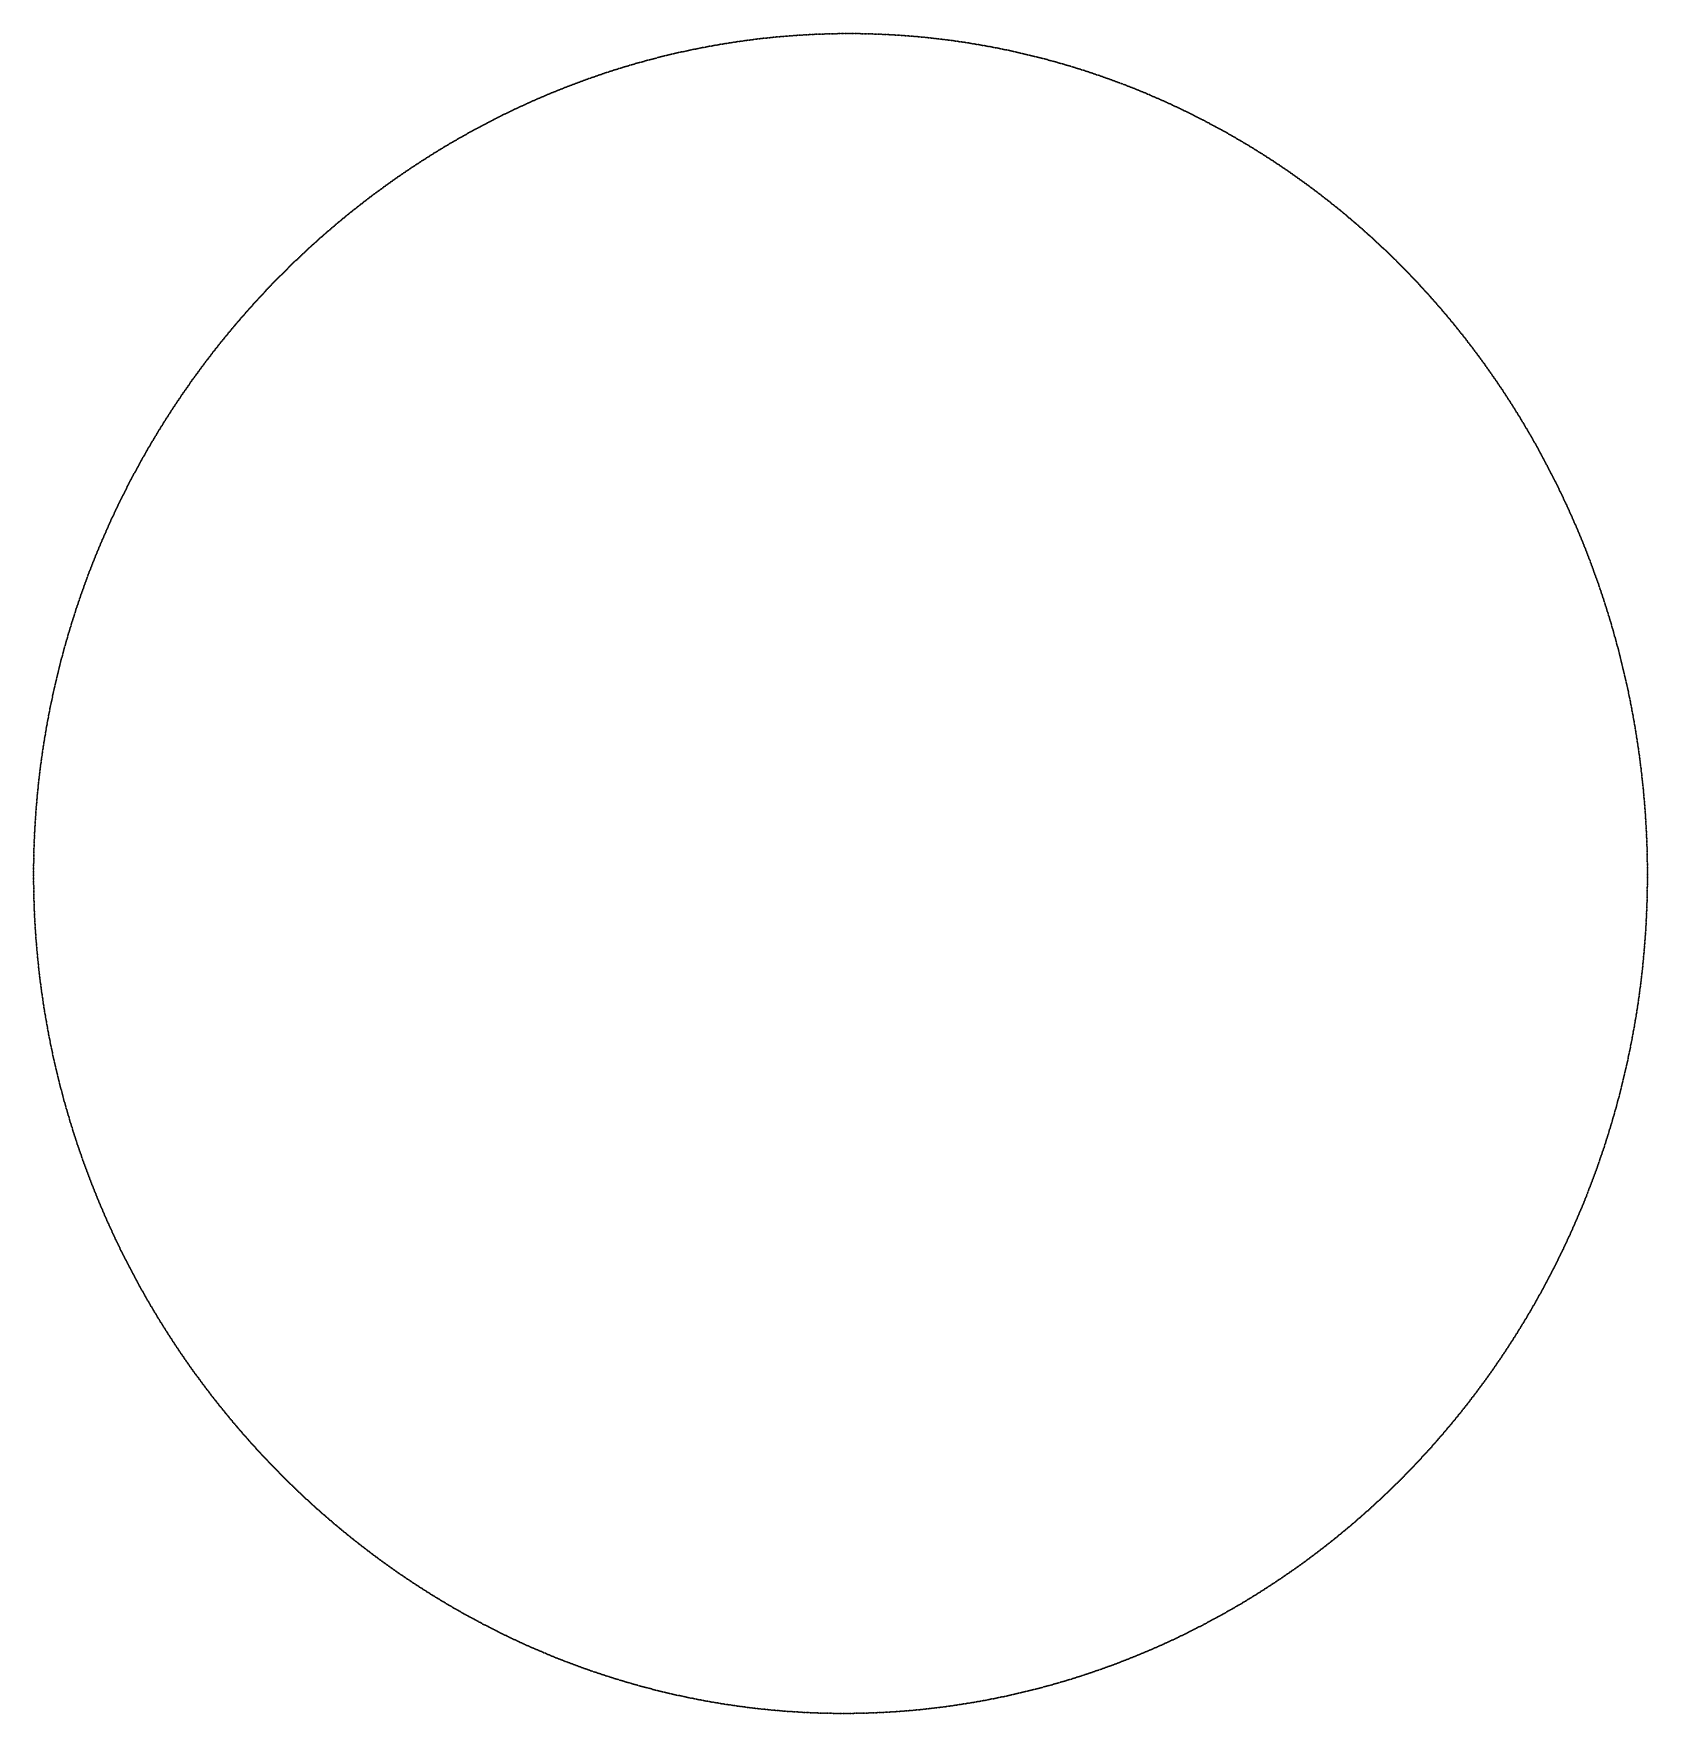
# Model space of a CAD drawing. Header units: metres. Extents: x -297 to 266, y -292 to 293.
import ezdxf

# ---------------------------------------------------------------- set-up
doc = ezdxf.new("R2010")
doc.units = ezdxf.units.M

msp = doc.modelspace()

# ---------------------------------------------------------------- linework, layer by layer
for p in [(-27.94, 292.88), (-27.44, 292.91), (-26.94, 292.94), (-26.43, 292.97), (-25.93, 292.99), (-25.43, 293.02), (-24.93, 293.04), (-24.43, 293.07), (-23.93, 293.09), (-23.43, 293.11), (-22.93, 293.13), (-22.43, 293.15), (-21.93, 293.17), (-21.43, 293.19), (-20.93, 293.2), (-20.43, 293.22), (-19.92, 293.23), (-19.42, 293.25), (-18.92, 293.26), (-18.42, 293.27), (-17.92, 293.28), (-17.42, 293.29), (-16.92, 293.3), (-16.42, 293.31), (-15.92, 293.32), (-15.41, 293.33), (-14.91, 293.33), (-14.41, 293.34), (-13.91, 293.34), (-13.41, 293.34), (-12.91, 293.34), (-12.41, 293.34), (-11.91, 293.34), (-11.4, 293.34), (-10.9, 293.34), (-10.4, 293.34), (-9.9, 293.33), (-9.4, 293.33), (-8.9, 293.32), (-8.4, 293.32), (-7.9, 293.31), (-7.4, 293.3), (-6.89, 293.29), (-6.39, 293.28), (-5.89, 293.27), (-5.39, 293.26), (-4.89, 293.24), (-4.39, 293.23), (-3.89, 293.21), (-3.39, 293.2), (-2.89, 293.18), (-2.38, 293.16), (-1.88, 293.14), (-1.38, 293.13), (-0.88, 293.1), (-0.38, 293.08), (0.12, 293.06), (0.62, 293.04), (1.12, 293.01), (1.62, 292.99), (2.12, 292.96), (2.62, 292.93), (3.12, 292.9), (-70.09, 287.04), (-69.6, 287.15), (-69.11, 287.25), (-68.62, 287.36), (-68.13, 287.46), (-67.64, 287.57), (-67.15, 287.67), (-66.66, 287.77), (-66.17, 287.87), (-65.68, 287.97), (-65.19, 288.07), (-64.7, 288.17), (-64.21, 288.27), (-63.71, 288.36), (-63.22, 288.46), (-62.73, 288.55), (-62.24, 288.65), (-61.74, 288.74), (-61.25, 288.83), (-60.76, 288.92), (-60.27, 289.01), (-59.77, 289.1), (-59.28, 289.19), (-58.79, 289.28), (-58.29, 289.36), (-57.8, 289.45), (-57.3, 289.53), (-56.81, 289.62), (-56.31, 289.7), (-55.82, 289.78), (-55.33, 289.86), (-54.83, 289.94), (-54.34, 290.02), (-53.84, 290.1), (-53.35, 290.18), (-52.85, 290.25), (-52.35, 290.33), (-51.86, 290.4), (-51.36, 290.47), (-50.87, 290.55), (-50.37, 290.62), (-49.87, 290.69), (-49.38, 290.76), (-48.88, 290.83), (-48.39, 290.9), (-47.89, 290.96), (-47.39, 291.03), (-46.89, 291.09), (-46.4, 291.16), (-45.9, 291.22), (-45.4, 291.28), (-44.91, 291.35), (-44.41, 291.41), (-43.91, 291.47), (-43.41, 291.52), (-42.91, 291.58), (-42.42, 291.64), (-41.92, 291.7), (-41.42, 291.75), (-40.92, 291.8), (-40.42, 291.86), (-39.93, 291.91), (-39.43, 291.96), (-38.93, 292.01), (-38.43, 292.06), (-37.93, 292.11), (-37.43, 292.16), (-36.93, 292.2), (-36.43, 292.25), (-35.93, 292.29), (-35.43, 292.34), (-34.94, 292.38), (-34.44, 292.42), (-33.94, 292.46), (-33.44, 292.5), (-32.94, 292.54), (-32.44, 292.58), (-31.94, 292.62), (-31.44, 292.65), (-30.94, 292.69), (-30.44, 292.72), (-29.94, 292.76), (-29.44, 292.79), (-28.94, 292.82), (-28.44, 292.85), (3.62, 292.88), (4.12, 292.85), (4.62, 292.81), (5.12, 292.78), (5.62, 292.75), (6.12, 292.72), (6.62, 292.68), (7.12, 292.65), (7.62, 292.61), (8.12, 292.57), (8.62, 292.53), (9.12, 292.49), (9.62, 292.45), (10.12, 292.41), (10.62, 292.37), (11.12, 292.33), (11.62, 292.28), (12.12, 292.24), (12.62, 292.19), (13.12, 292.14), (13.62, 292.1), (14.12, 292.05), (14.61, 292), (15.11, 291.95), (15.61, 291.9), (16.11, 291.84), (16.61, 291.79), (17.11, 291.73), (17.6, 291.68), (18.1, 291.62), (18.6, 291.57), (19.1, 291.51), (19.6, 291.45), (20.09, 291.39), (20.59, 291.33), (21.09, 291.27), (21.59, 291.2), (22.08, 291.14), (22.58, 291.08), (23.08, 291.01), (23.57, 290.94), (24.07, 290.88), (24.57, 290.81), (25.06, 290.74), (25.56, 290.67), (26.06, 290.6), (26.55, 290.52), (27.05, 290.45), (27.54, 290.38), (28.04, 290.3), (28.53, 290.23), (29.03, 290.15), (29.53, 290.07), (30.02, 289.99), (30.52, 289.91), (31.01, 289.83), (31.5, 289.75), (32, 289.67), (32.49, 289.59), (32.99, 289.5), (33.48, 289.42), (33.98, 289.33), (34.47, 289.25), (34.96, 289.16), (35.46, 289.07), (35.95, 288.98), (36.44, 288.89), (36.93, 288.8), (37.43, 288.7), (37.92, 288.61), (38.41, 288.52), (38.9, 288.42), (39.4, 288.33), (39.89, 288.23), (40.38, 288.13), (40.87, 288.03), (41.36, 287.93), (41.85, 287.83), (42.34, 287.73), (42.83, 287.63), (43.32, 287.52), (43.82, 287.42), (44.31, 287.31), (44.79, 287.21), (45.28, 287.1), (-91.9, 281.29), (-91.42, 281.43), (-90.94, 281.58), (-90.46, 281.73), (-89.98, 281.87), (-89.5, 282.01), (-89.02, 282.16), (-88.54, 282.3), (-88.06, 282.44), (-87.57, 282.58), (-87.09, 282.72), (-86.61, 282.86), (-86.13, 283), (-85.65, 283.13), (-85.17, 283.27), (-84.68, 283.4), (-84.2, 283.54), (-83.72, 283.67), (-83.23, 283.8), (-82.75, 283.94), (-82.27, 284.07), (-81.78, 284.2), (-81.3, 284.32), (-80.81, 284.45), (-80.33, 284.58), (-79.84, 284.71), (-79.36, 284.83), (-78.87, 284.96), (-78.39, 285.08), (-77.9, 285.2), (-77.41, 285.32), (-76.93, 285.44), (-76.44, 285.56), (-75.95, 285.68), (-75.47, 285.8), (-74.98, 285.92), (-74.49, 286.03), (-74, 286.15), (-73.52, 286.26), (-73.03, 286.38), (-72.54, 286.49), (-72.05, 286.6), (-71.56, 286.71), (-71.07, 286.82), (-70.58, 286.93), (45.77, 286.99), (46.26, 286.88), (46.75, 286.77), (47.24, 286.66), (47.73, 286.55), (48.22, 286.44), (48.71, 286.33), (49.19, 286.21), (49.68, 286.1), (50.17, 285.98), (50.66, 285.86), (51.14, 285.74), (51.63, 285.62), (52.12, 285.51), (52.6, 285.38), (53.09, 285.26), (53.58, 285.14), (54.06, 285.02), (54.55, 284.89), (55.03, 284.77), (55.52, 284.64), (56, 284.51), (56.49, 284.39), (56.97, 284.26), (57.46, 284.13), (57.94, 284), (58.42, 283.86), (58.91, 283.73), (59.39, 283.6), (59.87, 283.46), (60.36, 283.33), (60.84, 283.19), (61.32, 283.06), (61.8, 282.92), (62.28, 282.78), (62.77, 282.64), (63.25, 282.5), (63.73, 282.36), (64.21, 282.21), (64.69, 282.07), (65.17, 281.93), (65.65, 281.78), (66.13, 281.64), (66.61, 281.49), (67.09, 281.34), (67.56, 281.19), (-108.95, 275.4), (-108.48, 275.58), (-108.01, 275.76), (-107.55, 275.94), (-107.08, 276.11), (-106.61, 276.29), (-106.14, 276.46), (-105.67, 276.64), (-105.2, 276.81), (-104.72, 276.98), (-104.25, 277.15), (-103.78, 277.32), (-103.31, 277.49), (-102.84, 277.66), (-102.36, 277.82), (-101.89, 277.99), (-101.42, 278.16), (-100.95, 278.32), (-100.47, 278.49), (-100, 278.65), (-99.52, 278.81), (-99.05, 278.97), (-98.57, 279.13), (-98.1, 279.29), (-97.62, 279.45), (-97.15, 279.61), (-96.67, 279.77), (-96.2, 279.92), (-95.72, 280.08), (-95.24, 280.23), (-94.76, 280.38), (-94.29, 280.54), (-93.81, 280.69), (-93.33, 280.84), (-92.85, 280.99), (-92.37, 281.14), (68.04, 281.04), (68.52, 280.89), (69, 280.74), (69.48, 280.59), (69.95, 280.44), (70.43, 280.28), (70.91, 280.13), (71.38, 279.97), (71.86, 279.81), (72.33, 279.66), (72.81, 279.5), (73.29, 279.34), (73.76, 279.18), (74.24, 279.02), (74.71, 278.85), (75.18, 278.69), (75.66, 278.53), (76.13, 278.36), (76.6, 278.2), (77.08, 278.03), (77.55, 277.86), (78.02, 277.7), (78.49, 277.53), (78.96, 277.36), (79.44, 277.19), (79.91, 277.01), (80.38, 276.84), (80.85, 276.67), (81.32, 276.49), (81.79, 276.32), (82.26, 276.14), (82.73, 275.97), (83.19, 275.79), (83.66, 275.61), (84.13, 275.43), (-123.3, 269.46), (-122.85, 269.66), (-122.39, 269.87), (-121.93, 270.07), (-121.47, 270.27), (-121.01, 270.47), (-120.55, 270.67), (-120.09, 270.87), (-119.63, 271.07), (-119.17, 271.27), (-118.71, 271.46), (-118.25, 271.66), (-117.79, 271.85), (-117.33, 272.05), (-116.86, 272.24), (-116.4, 272.44), (-115.94, 272.63), (-115.47, 272.82), (-115.01, 273.01), (-114.55, 273.2), (-114.08, 273.39), (-113.62, 273.57), (-113.15, 273.76), (-112.69, 273.95), (-112.22, 274.13), (-111.75, 274.32), (-111.29, 274.5), (-110.82, 274.68), (-110.35, 274.86), (-109.89, 275.05), (-109.42, 275.23), (84.6, 275.25), (85.07, 275.07), (85.53, 274.89), (86, 274.7), (86.47, 274.52), (86.93, 274.33), (87.4, 274.15), (87.86, 273.96), (88.33, 273.78), (88.79, 273.59), (89.26, 273.4), (89.72, 273.21), (90.18, 273.02), (90.65, 272.83), (91.11, 272.63), (91.57, 272.44), (92.03, 272.25), (92.5, 272.05), (92.96, 271.86), (93.42, 271.66), (93.88, 271.46), (94.34, 271.26), (94.8, 271.06), (95.26, 270.86), (95.72, 270.66), (96.18, 270.46), (96.63, 270.26), (97.09, 270.05), (97.55, 269.85), (98.01, 269.64), (-135.52, 263.63), (-135.07, 263.86), (-134.62, 264.09), (-134.18, 264.31), (-133.73, 264.53), (-133.28, 264.76), (-132.83, 264.98), (-132.38, 265.2), (-131.93, 265.42), (-131.48, 265.64), (-131.03, 265.86), (-130.58, 266.08), (-130.12, 266.29), (-129.67, 266.51), (-129.22, 266.73), (-128.77, 266.94), (-128.31, 267.16), (-127.86, 267.37), (-127.41, 267.58), (-126.95, 267.79), (-126.5, 268), (-126.04, 268.21), (-125.59, 268.42), (-125.13, 268.63), (-124.67, 268.84), (-124.22, 269.05), (-123.76, 269.25), (98.46, 269.44), (98.92, 269.23), (99.38, 269.02), (99.83, 268.81), (100.29, 268.6), (100.74, 268.39), (101.2, 268.18), (101.65, 267.97), (102.11, 267.76), (102.56, 267.54), (103.01, 267.33), (103.46, 267.12), (103.92, 266.9), (104.37, 266.68), (104.82, 266.46), (105.27, 266.25), (105.72, 266.03), (106.17, 265.81), (106.62, 265.58), (107.07, 265.36), (107.52, 265.14), (107.97, 264.92), (108.42, 264.69), (108.86, 264.47), (109.31, 264.24), (109.76, 264.01), (110.21, 263.78), (-146.13, 257.97), (-145.69, 258.21), (-145.26, 258.46), (-144.82, 258.7), (-144.38, 258.95), (-143.94, 259.19), (-143.5, 259.43), (-143.06, 259.67), (-142.62, 259.91), (-142.18, 260.15), (-141.74, 260.38), (-141.3, 260.62), (-140.85, 260.86), (-140.41, 261.09), (-139.97, 261.33), (-139.53, 261.56), (-139.08, 261.8), (-138.64, 262.03), (-138.19, 262.26), (-137.75, 262.49), (-137.3, 262.72), (-136.86, 262.95), (-136.41, 263.18), (-135.97, 263.41), (110.65, 263.56), (111.1, 263.33), (111.54, 263.1), (111.99, 262.87), (112.43, 262.63), (112.87, 262.4), (113.32, 262.17), (113.76, 261.93), (114.2, 261.7), (114.65, 261.46), (115.09, 261.23), (115.53, 260.99), (115.97, 260.75), (116.41, 260.51), (116.85, 260.27), (117.29, 260.03), (117.73, 259.79), (118.17, 259.54), (118.61, 259.3), (119.04, 259.06), (119.48, 258.81), (119.92, 258.57), (120.36, 258.32), (120.79, 258.07), (121.23, 257.83), (-156.07, 252.13), (-155.64, 252.39), (-155.21, 252.65), (-154.78, 252.91), (-154.36, 253.17), (-153.93, 253.43), (-153.5, 253.69), (-153.07, 253.95), (-152.64, 254.2), (-152.21, 254.46), (-151.78, 254.72), (-151.34, 254.97), (-150.91, 255.22), (-150.48, 255.48), (-150.05, 255.73), (-149.61, 255.98), (-149.18, 256.23), (-148.74, 256.48), (-148.31, 256.73), (-147.88, 256.98), (-147.44, 257.23), (-147, 257.48), (-146.57, 257.72), (121.66, 257.58), (122.1, 257.33), (122.53, 257.08), (122.96, 256.82), (123.4, 256.57), (123.83, 256.32), (124.26, 256.07), (124.69, 255.81), (125.13, 255.56), (125.56, 255.3), (125.99, 255.04), (126.42, 254.79), (126.85, 254.53), (127.28, 254.27), (127.7, 254.01), (128.13, 253.75), (128.56, 253.49), (128.99, 253.22), (129.41, 252.96), (129.84, 252.7), (130.27, 252.43), (130.69, 252.17), (131.11, 251.9), (-165.34, 246.17), (-164.93, 246.45), (-164.51, 246.72), (-164.09, 247), (-163.67, 247.28), (-163.26, 247.55), (-162.84, 247.83), (-162.42, 248.1), (-162, 248.37), (-161.58, 248.65), (-161.16, 248.92), (-160.73, 249.19), (-160.31, 249.46), (-159.89, 249.73), (-159.47, 250), (-159.04, 250.27), (-158.62, 250.54), (-158.2, 250.8), (-157.77, 251.07), (-157.35, 251.33), (-156.92, 251.6), (-156.49, 251.86), (131.54, 251.63), (131.96, 251.37), (132.39, 251.1), (132.81, 250.83), (133.23, 250.56), (133.65, 250.29), (134.07, 250.02), (134.49, 249.74), (134.92, 249.47), (135.33, 249.2), (135.75, 248.92), (136.17, 248.65), (136.59, 248.37), (137.01, 248.09), (137.43, 247.81), (137.84, 247.54), (138.26, 247.26), (138.67, 246.98), (139.09, 246.7), (139.5, 246.41), (139.92, 246.13), (-173.58, 240.45), (-173.17, 240.74), (-172.76, 241.03), (-172.35, 241.32), (-171.95, 241.61), (-171.54, 241.9), (-171.13, 242.19), (-170.72, 242.48), (-170.31, 242.77), (-169.9, 243.06), (-169.48, 243.34), (-169.07, 243.63), (-168.66, 243.91), (-168.25, 244.2), (-167.83, 244.48), (-167.42, 244.76), (-167.01, 245.05), (-166.59, 245.33), (-166.18, 245.61), (-165.76, 245.89), (140.33, 245.85), (140.75, 245.57), (141.16, 245.28), (141.57, 245), (141.98, 244.71), (142.39, 244.42), (142.8, 244.14), (143.21, 243.85), (143.62, 243.56), (144.03, 243.27), (144.44, 242.98), (144.85, 242.69), (145.26, 242.39), (145.66, 242.1), (146.07, 241.81), (146.47, 241.51), (146.88, 241.22), (147.28, 240.92), (147.69, 240.63), (148.09, 240.33), (-181.61, 234.45), (-181.21, 234.75), (-180.81, 235.06), (-180.41, 235.36), (-180.02, 235.67), (-179.62, 235.97), (-179.22, 236.28), (-178.82, 236.58), (-178.42, 236.88), (-178.02, 237.18), (-177.62, 237.48), (-177.21, 237.78), (-176.81, 238.08), (-176.41, 238.38), (-176.01, 238.68), (-175.6, 238.97), (-175.2, 239.27), (-174.79, 239.56), (-174.39, 239.86), (-173.98, 240.15), (148.5, 240.03), (148.9, 239.73), (149.3, 239.43), (149.7, 239.13), (150.1, 238.83), (150.5, 238.53), (150.9, 238.23), (151.3, 237.93), (151.7, 237.62), (152.1, 237.32), (152.5, 237.01), (152.89, 236.71), (153.29, 236.4), (153.69, 236.09), (154.08, 235.78), (154.48, 235.48), (154.87, 235.17), (155.26, 234.86), (155.66, 234.55), (-189.04, 228.5), (-188.65, 228.82), (-188.27, 229.13), (-187.88, 229.45), (-187.49, 229.77), (-187.1, 230.09), (-186.71, 230.4), (-186.32, 230.72), (-185.93, 231.03), (-185.54, 231.35), (-185.15, 231.66), (-184.76, 231.97), (-184.37, 232.28), (-183.97, 232.59), (-183.58, 232.9), (-183.19, 233.21), (-182.79, 233.52), (-182.4, 233.83), (-182, 234.14), (156.05, 234.23), (156.44, 233.92), (156.83, 233.61), (157.22, 233.3), (157.61, 232.98), (158, 232.67), (158.39, 232.35), (158.78, 232.03), (159.17, 231.72), (159.56, 231.4), (159.95, 231.08), (160.33, 230.76), (160.72, 230.44), (161.1, 230.12), (161.49, 229.8), (161.87, 229.48), (162.25, 229.15), (162.64, 228.83), (163.02, 228.51), (-195.9, 222.64), (-195.53, 222.97), (-195.15, 223.3), (-194.77, 223.63), (-194.39, 223.96), (-194.02, 224.29), (-193.64, 224.62), (-193.26, 224.94), (-192.88, 225.27), (-192.49, 225.59), (-192.11, 225.92), (-191.73, 226.24), (-191.35, 226.57), (-190.97, 226.89), (-190.58, 227.21), (-190.2, 227.54), (-189.81, 227.86), (-189.43, 228.18), (163.4, 228.18), (163.78, 227.86), (164.16, 227.53), (164.54, 227.2), (164.92, 226.87), (165.3, 226.55), (165.68, 226.22), (166.06, 225.89), (166.43, 225.56), (166.81, 225.23), (167.19, 224.89), (167.56, 224.56), (167.94, 224.23), (168.31, 223.9), (168.68, 223.56), (169.06, 223.23), (169.43, 222.89), (-202.22, 216.92), (-201.85, 217.26), (-201.49, 217.6), (-201.12, 217.94), (-200.75, 218.28), (-200.38, 218.62), (-200.01, 218.96), (-199.64, 219.3), (-199.27, 219.64), (-198.9, 219.97), (-198.52, 220.31), (-198.15, 220.64), (-197.78, 220.98), (-197.4, 221.31), (-197.03, 221.64), (-196.66, 221.98), (-196.28, 222.31), (169.8, 222.55), (170.17, 222.22), (170.54, 221.88), (170.91, 221.54), (171.28, 221.2), (171.65, 220.86), (172.02, 220.52), (172.38, 220.18), (172.75, 219.84), (173.12, 219.5), (173.48, 219.15), (173.85, 218.81), (174.21, 218.47), (174.58, 218.12), (174.94, 217.78), (175.3, 217.43), (175.66, 217.08), (176.02, 216.74), (-208.37, 211.02), (-208.01, 211.37), (-207.65, 211.73), (-207.3, 212.08), (-206.94, 212.43), (-206.58, 212.78), (-206.22, 213.12), (-205.86, 213.47), (-205.5, 213.82), (-205.13, 214.17), (-204.77, 214.51), (-204.41, 214.86), (-204.05, 215.2), (-203.68, 215.55), (-203.32, 215.89), (-202.95, 216.24), (-202.59, 216.58), (176.39, 216.39), (176.75, 216.04), (177.1, 215.69), (177.46, 215.34), (177.82, 214.99), (178.18, 214.64), (178.54, 214.29), (178.89, 213.93), (179.25, 213.58), (179.6, 213.23), (179.96, 212.87), (180.31, 212.52), (180.66, 212.16), (181.02, 211.8), (181.37, 211.45), (181.72, 211.09), (-214, 205.31), (-213.65, 205.67), (-213.3, 206.03), (-212.95, 206.39), (-212.6, 206.75), (-212.25, 207.11), (-211.9, 207.47), (-211.55, 207.83), (-211.2, 208.19), (-210.85, 208.54), (-210.5, 208.9), (-210.14, 209.25), (-209.79, 209.61), (-209.44, 209.96), (-209.08, 210.32), (-208.72, 210.67), (182.07, 210.73), (182.42, 210.37), (182.77, 210.01), (183.12, 209.65), (183.47, 209.29), (183.81, 208.93), (184.16, 208.57), (184.51, 208.21), (184.85, 207.84), (185.2, 207.48), (185.54, 207.12), (185.88, 206.75), (186.23, 206.38), (186.57, 206.02), (186.91, 205.65), (187.25, 205.28), (-219.47, 199.45), (-219.13, 199.82), (-218.8, 200.19), (-218.46, 200.56), (-218.12, 200.93), (-217.78, 201.3), (-217.44, 201.66), (-217.1, 202.03), (-216.75, 202.4), (-216.41, 202.76), (-216.07, 203.13), (-215.72, 203.49), (-215.38, 203.86), (-215.04, 204.22), (-214.69, 204.59), (-214.34, 204.95), (187.59, 204.92), (187.93, 204.55), (188.27, 204.18), (188.61, 203.81), (188.95, 203.44), (189.28, 203.07), (189.62, 202.7), (189.96, 202.32), (190.29, 201.95), (190.63, 201.58), (190.96, 201.2), (191.29, 200.83), (191.62, 200.45), (191.96, 200.08), (192.29, 199.7), (192.62, 199.32), (-224.78, 193.44), (-224.46, 193.82), (-224.13, 194.2), (-223.8, 194.58), (-223.47, 194.96), (-223.14, 195.33), (-222.81, 195.71), (-222.48, 196.09), (-222.15, 196.46), (-221.82, 196.84), (-221.48, 197.21), (-221.15, 197.59), (-220.81, 197.96), (-220.48, 198.33), (-220.14, 198.71), (-219.81, 199.08), (192.95, 198.95), (193.28, 198.57), (193.61, 198.19), (193.93, 197.81), (194.26, 197.43), (194.59, 197.05), (194.91, 196.67), (195.24, 196.29), (195.56, 195.91), (195.89, 195.52), (196.21, 195.14), (196.53, 194.76), (196.85, 194.37), (197.17, 193.99), (197.49, 193.6), (-229.61, 187.68), (-229.3, 188.07), (-228.98, 188.46), (-228.66, 188.84), (-228.34, 189.23), (-228.02, 189.62), (-227.7, 190), (-227.38, 190.39), (-227.06, 190.77), (-226.73, 191.15), (-226.41, 191.54), (-226.09, 191.92), (-225.76, 192.3), (-225.44, 192.68), (-225.11, 193.06), (197.81, 193.22), (198.13, 192.83), (198.45, 192.44), (198.77, 192.05), (199.09, 191.67), (199.4, 191.28), (199.72, 190.89), (200.03, 190.5), (200.35, 190.11), (200.66, 189.72), (200.97, 189.33), (201.29, 188.93), (201.6, 188.54), (201.91, 188.15), (202.22, 187.75), (-234.3, 181.8), (-233.99, 182.2), (-233.68, 182.59), (-233.37, 182.99), (-233.06, 183.38), (-232.75, 183.77), (-232.44, 184.17), (-232.13, 184.56), (-231.82, 184.95), (-231.51, 185.34), (-231.19, 185.73), (-230.88, 186.13), (-230.56, 186.51), (-230.25, 186.9), (-229.93, 187.29), (202.53, 187.36), (202.84, 186.97), (203.15, 186.57), (203.45, 186.17), (203.76, 185.78), (204.07, 185.38), (204.37, 184.98), (204.68, 184.59), (204.98, 184.19), (205.28, 183.79), (205.59, 183.39), (205.89, 182.99), (206.19, 182.59), (206.49, 182.19), (206.79, 181.78), (-238.83, 175.8), (-238.53, 176.21), (-238.24, 176.61), (-237.94, 177.01), (-237.64, 177.41), (-237.34, 177.82), (-237.04, 178.22), (-236.74, 178.62), (-236.43, 179.02), (-236.13, 179.42), (-235.83, 179.81), (-235.52, 180.21), (-235.22, 180.61), (-234.91, 181.01), (-234.61, 181.4), (207.09, 181.38), (207.39, 180.98), (207.68, 180.58), (207.98, 180.17), (208.28, 179.77), (208.57, 179.36), (208.87, 178.96), (209.16, 178.55), (209.46, 178.15), (209.75, 177.74), (210.04, 177.33), (210.33, 176.92), (210.62, 176.52), (210.91, 176.11), (-242.92, 170.1), (-242.64, 170.51), (-242.35, 170.92), (-242.06, 171.33), (-241.77, 171.74), (-241.48, 172.15), (-241.19, 172.56), (-240.9, 172.97), (-240.6, 173.37), (-240.31, 173.78), (-240.02, 174.18), (-239.72, 174.59), (-239.43, 174.99), (-239.13, 175.4), (211.2, 175.7), (211.49, 175.29), (211.78, 174.88), (212.07, 174.47), (212.35, 174.06), (212.64, 173.64), (212.92, 173.23), (213.21, 172.82), (213.49, 172.41), (213.78, 171.99), (214.06, 171.58), (214.34, 171.16), (214.62, 170.75), (214.9, 170.33), (215.18, 169.92), (-246.88, 164.31), (-246.6, 164.72), (-246.32, 165.14), (-246.04, 165.56), (-245.76, 165.97), (-245.48, 166.39), (-245.2, 166.8), (-244.92, 167.22), (-244.64, 167.63), (-244.35, 168.04), (-244.07, 168.46), (-243.78, 168.87), (-243.5, 169.28), (-243.21, 169.69), (215.46, 169.5), (215.74, 169.08), (216.01, 168.67), (216.29, 168.25), (216.57, 167.83), (216.84, 167.41), (217.11, 166.99), (217.39, 166.57), (217.66, 166.15), (217.93, 165.73), (218.21, 165.31), (218.48, 164.89), (218.75, 164.46), (219.02, 164.04), (-250.7, 158.42), (-250.43, 158.84), (-250.16, 159.27), (-249.89, 159.69), (-249.62, 160.11), (-249.35, 160.53), (-249.08, 160.95), (-248.81, 161.38), (-248.53, 161.8), (-248.26, 162.22), (-247.99, 162.63), (-247.71, 163.05), (-247.44, 163.47), (-247.16, 163.89), (219.28, 163.62), (219.55, 163.19), (219.82, 162.77), (220.09, 162.35), (220.35, 161.92), (220.62, 161.49), (220.88, 161.07), (221.14, 160.64), (221.41, 160.22), (221.67, 159.79), (221.93, 159.36), (222.19, 158.93), (222.45, 158.5), (-254.38, 152.44), (-254.12, 152.87), (-253.86, 153.3), (-253.6, 153.73), (-253.34, 154.16), (-253.08, 154.59), (-252.82, 155.02), (-252.56, 155.44), (-252.29, 155.87), (-252.03, 156.3), (-251.76, 156.72), (-251.5, 157.15), (-251.23, 157.57), (-250.97, 158), (222.71, 158.08), (222.97, 157.65), (223.23, 157.22), (223.48, 156.79), (223.74, 156.35), (223.99, 155.92), (224.25, 155.49), (224.5, 155.06), (224.76, 154.63), (225.01, 154.19), (225.26, 153.76), (225.51, 153.33), (225.76, 152.89), (226.01, 152.46), (-257.67, 146.82), (-257.42, 147.25), (-257.17, 147.69), (-256.92, 148.12), (-256.67, 148.56), (-256.42, 148.99), (-256.16, 149.42), (-255.91, 149.86), (-255.66, 150.29), (-255.4, 150.72), (-255.15, 151.15), (-254.89, 151.58), (-254.64, 152.01), (226.26, 152.02), (226.51, 151.59), (226.76, 151.15), (227, 150.72), (227.25, 150.28), (227.5, 149.84), (227.74, 149.4), (227.98, 148.97), (228.23, 148.53), (228.47, 148.09), (228.71, 147.65), (228.95, 147.21), (229.19, 146.77), (-261.07, 140.68), (-260.83, 141.12), (-260.59, 141.56), (-260.35, 142), (-260.11, 142.44), (-259.87, 142.88), (-259.63, 143.32), (-259.38, 143.76), (-259.14, 144.2), (-258.9, 144.64), (-258.65, 145.07), (-258.41, 145.51), (-258.16, 145.95), (-257.91, 146.38), (229.43, 146.33), (229.67, 145.89), (229.91, 145.45), (230.14, 145.01), (230.38, 144.56), (230.62, 144.12), (230.85, 143.68), (231.08, 143.24), (231.32, 142.79), (231.55, 142.35), (231.78, 141.9), (232.01, 141.46), (232.24, 141.01), (-264.09, 134.91), (-263.87, 135.36), (-263.64, 135.8), (-263.41, 136.25), (-263.18, 136.69), (-262.95, 137.14), (-262.71, 137.58), (-262.48, 138.03), (-262.25, 138.47), (-262.01, 138.91), (-261.78, 139.36), (-261.54, 139.8), (-261.3, 140.24), (232.47, 140.57), (232.7, 140.12), (232.93, 139.68), (233.16, 139.23), (233.38, 138.78), (233.61, 138.34), (233.84, 137.89), (234.06, 137.44), (234.28, 136.99), (234.51, 136.54), (234.73, 136.09), (234.95, 135.64), (235.17, 135.19), (235.39, 134.74), (-267, 129.08), (-266.78, 129.53), (-266.56, 129.98), (-266.34, 130.43), (-266.12, 130.88), (-265.89, 131.33), (-265.67, 131.78), (-265.45, 132.23), (-265.23, 132.68), (-265, 133.12), (-264.78, 133.57), (-264.55, 134.02), (-264.32, 134.47), (235.61, 134.29), (235.83, 133.84), (236.05, 133.39), (236.26, 132.94), (236.48, 132.48), (236.69, 132.03), (236.91, 131.58), (237.12, 131.13), (237.34, 130.67), (237.55, 130.22), (237.76, 129.76), (237.97, 129.31), (-269.77, 123.18), (-269.56, 123.64), (-269.35, 124.09), (-269.14, 124.55), (-268.93, 125), (-268.72, 125.46), (-268.5, 125.91), (-268.29, 126.36), (-268.08, 126.82), (-267.86, 127.27), (-267.65, 127.72), (-267.43, 128.17), (-267.21, 128.63), (238.18, 128.85), (238.39, 128.4), (238.6, 127.94), (238.81, 127.49), (239.01, 127.03), (239.22, 126.57), (239.43, 126.12), (239.63, 125.66), (239.83, 125.2), (240.04, 124.74), (240.24, 124.28), (240.44, 123.83), (240.64, 123.37), (-272.41, 117.22), (-272.21, 117.68), (-272.01, 118.14), (-271.81, 118.6), (-271.61, 119.06), (-271.41, 119.52), (-271.2, 119.98), (-271, 120.44), (-270.8, 120.9), (-270.59, 121.35), (-270.39, 121.81), (-270.18, 122.27), (-269.97, 122.72), (240.84, 122.91), (241.04, 122.45), (241.24, 121.99), (241.44, 121.53), (241.64, 121.07), (241.83, 120.6), (242.03, 120.14), (242.22, 119.68), (242.42, 119.22), (242.61, 118.76), (242.8, 118.29), (243, 117.83), (243.19, 117.37), (-274.73, 111.68), (-274.54, 112.14), (-274.35, 112.6), (-274.16, 113.07), (-273.97, 113.53), (-273.78, 113.99), (-273.58, 114.46), (-273.39, 114.92), (-273.19, 115.38), (-273, 115.84), (-272.8, 116.3), (-272.61, 116.76), (243.38, 116.9), (243.57, 116.44), (243.76, 115.98), (243.94, 115.51), (244.13, 115.05), (244.32, 114.58), (244.5, 114.11), (244.69, 113.65), (244.87, 113.18), (245.06, 112.72), (245.24, 112.25), (245.42, 111.78), (245.6, 111.32), (-277.12, 105.61), (-276.94, 106.08), (-276.76, 106.55), (-276.58, 107.02), (-276.4, 107.48), (-276.21, 107.95), (-276.03, 108.42), (-275.85, 108.88), (-275.66, 109.35), (-275.48, 109.82), (-275.29, 110.28), (-275.11, 110.75), (-274.92, 111.21), (245.78, 110.85), (245.96, 110.38), (246.14, 109.91), (246.32, 109.44), (246.5, 108.97), (246.67, 108.5), (246.85, 108.04), (247.02, 107.57), (247.2, 107.1), (247.37, 106.63), (247.54, 106.16), (247.71, 105.68), (-279.2, 99.97), (-279.03, 100.44), (-278.86, 100.91), (-278.69, 101.38), (-278.52, 101.86), (-278.35, 102.33), (-278.17, 102.8), (-278, 103.27), (-277.82, 103.74), (-277.65, 104.21), (-277.47, 104.68), (-277.29, 105.14), (247.89, 105.21), (248.06, 104.74), (248.23, 104.27), (248.39, 103.8), (248.56, 103.33), (248.73, 102.85), (248.9, 102.38), (249.06, 101.91), (249.23, 101.43), (249.39, 100.96), (249.55, 100.49), (249.72, 100.01), (-281.33, 93.81), (-281.17, 94.29), (-281.01, 94.76), (-280.85, 95.24), (-280.69, 95.71), (-280.53, 96.19), (-280.36, 96.66), (-280.2, 97.13), (-280.04, 97.61), (-279.87, 98.08), (-279.7, 98.55), (-279.54, 99.03), (-279.37, 99.5), (249.88, 99.54), (250.04, 99.06), (250.2, 98.59), (250.36, 98.11), (250.52, 97.64), (250.68, 97.16), (250.83, 96.69), (250.99, 96.21), (251.15, 95.73), (251.3, 95.26), (251.45, 94.78), (251.61, 94.3), (251.76, 93.83), (-283.17, 88.09), (-283.03, 88.57), (-282.88, 89.04), (-282.72, 89.52), (-282.57, 90), (-282.42, 90.48), (-282.27, 90.95), (-282.11, 91.43), (-281.96, 91.91), (-281.8, 92.38), (-281.65, 92.86), (-281.49, 93.34), (251.91, 93.35), (252.06, 92.87), (252.21, 92.39), (252.36, 91.91), (252.51, 91.43), (252.66, 90.96), (252.81, 90.48), (252.95, 90), (253.1, 89.52), (253.24, 89.04), (253.39, 88.56), (253.53, 88.08), (-284.9, 82.33), (-284.76, 82.81), (-284.62, 83.29), (-284.48, 83.77), (-284.34, 84.25), (-284.2, 84.73), (-284.05, 85.21), (-283.91, 85.69), (-283.76, 86.17), (-283.62, 86.65), (-283.47, 87.13), (-283.32, 87.61), (253.67, 87.6), (253.81, 87.12), (253.95, 86.63), (254.09, 86.15), (254.23, 85.67), (254.37, 85.19), (254.51, 84.71), (254.65, 84.23), (254.78, 83.74), (254.92, 83.26), (255.05, 82.78), (255.19, 82.29), (-286.51, 76.53), (-286.38, 77.02), (-286.25, 77.5), (-286.12, 77.98), (-285.99, 78.47), (-285.86, 78.95), (-285.72, 79.43), (-285.59, 79.92), (-285.45, 80.4), (-285.32, 80.88), (-285.18, 81.36), (-285.04, 81.84), (255.32, 81.81), (255.45, 81.33), (255.58, 80.84), (255.71, 80.36), (255.84, 79.88), (255.97, 79.39), (256.1, 78.91), (256.23, 78.42), (256.35, 77.94), (256.48, 77.45), (256.61, 76.97), (256.73, 76.48), (-288.01, 70.71), (-287.89, 71.19), (-287.77, 71.68), (-287.64, 72.16), (-287.52, 72.65), (-287.4, 73.14), (-287.28, 73.62), (-287.15, 74.11), (-287.02, 74.59), (-286.9, 75.08), (-286.77, 75.56), (-286.64, 76.05), (256.85, 76), (256.98, 75.51), (257.1, 75.02), (257.22, 74.54), (257.34, 74.05), (257.46, 73.56), (257.58, 73.08), (257.7, 72.59), (257.81, 72.1), (257.93, 71.62), (258.05, 71.13), (258.16, 70.64), (-289.38, 64.85), (-289.27, 65.34), (-289.16, 65.83), (-289.05, 66.32), (-288.94, 66.8), (-288.82, 67.29), (-288.71, 67.78), (-288.59, 68.27), (-288.48, 68.76), (-288.36, 69.24), (-288.24, 69.73), (-288.13, 70.22), (258.27, 70.15), (258.39, 69.66), (258.5, 69.17), (258.61, 68.69), (258.72, 68.2), (258.83, 67.71), (258.94, 67.22), (259.05, 66.73), (259.16, 66.24), (259.27, 65.75), (259.37, 65.26), (259.48, 64.77), (-290.64, 58.97), (-290.54, 59.46), (-290.44, 59.95), (-290.33, 60.44), (-290.23, 60.93), (-290.13, 61.42), (-290.02, 61.91), (-289.92, 62.4), (-289.81, 62.89), (-289.71, 63.38), (-289.6, 63.87), (-289.49, 64.36), (259.58, 64.28), (259.69, 63.79), (259.79, 63.3), (259.89, 62.81), (259.99, 62.32), (260.09, 61.83), (260.19, 61.34), (260.29, 60.84), (260.39, 60.35), (260.49, 59.86), (260.58, 59.37), (260.68, 58.88), (-291.77, 53.06), (-291.68, 53.55), (-291.59, 54.05), (-291.5, 54.54), (-291.41, 55.03), (-291.31, 55.53), (-291.22, 56.02), (-291.13, 56.51), (-291.03, 57), (-290.93, 57.49), (-290.84, 57.98), (-290.74, 58.48), (260.77, 58.39), (260.87, 57.89), (260.96, 57.4), (261.05, 56.91), (261.15, 56.42), (261.24, 55.92), (261.33, 55.43), (261.42, 54.94), (261.51, 54.44), (261.59, 53.95), (261.68, 53.46), (261.77, 52.96), (-292.79, 47.13), (-292.71, 47.63), (-292.63, 48.12), (-292.55, 48.62), (-292.46, 49.11), (-292.38, 49.61), (-292.3, 50.1), (-292.21, 50.59), (-292.13, 51.09), (-292.04, 51.58), (-291.95, 52.07), (-291.86, 52.57), (261.85, 52.47), (261.94, 51.97), (262.02, 51.48), (262.1, 50.99), (262.19, 50.49), (262.27, 50), (262.35, 49.5), (262.43, 49.01), (262.51, 48.51), (262.59, 48.02), (262.66, 47.52), (262.74, 47.03), (-293.69, 41.19), (-293.62, 41.68), (-293.54, 42.18), (-293.47, 42.67), (-293.4, 43.17), (-293.33, 43.67), (-293.25, 44.16), (-293.18, 44.66), (-293.1, 45.15), (-293.02, 45.65), (-292.95, 46.14), (-292.87, 46.64), (262.82, 46.53), (262.89, 46.04), (262.97, 45.54), (263.04, 45.04), (263.11, 44.55), (263.18, 44.05), (263.25, 43.56), (263.32, 43.06), (263.39, 42.56), (263.46, 42.07), (263.53, 41.57), (263.6, 41.07), (-294.46, 35.22), (-294.4, 35.72), (-294.34, 36.22), (-294.28, 36.71), (-294.22, 37.21), (-294.15, 37.71), (-294.09, 38.21), (-294.02, 38.7), (-293.96, 39.2), (-293.89, 39.7), (-293.82, 40.19), (-293.75, 40.69), (263.66, 40.58), (263.73, 40.08), (263.79, 39.58), (263.86, 39.09), (263.92, 38.59), (263.98, 38.09), (264.04, 37.59), (264.11, 37.1), (264.17, 36.6), (264.22, 36.1), (264.28, 35.6), (-295.06, 29.74), (-295.01, 30.24), (-294.96, 30.74), (-294.91, 31.24), (-294.86, 31.73), (-294.8, 32.23), (-294.75, 32.73), (-294.69, 33.23), (-294.64, 33.73), (-294.58, 34.23), (-294.52, 34.72), (264.34, 35.1), (264.4, 34.61), (264.45, 34.11), (264.51, 33.61), (264.56, 33.11), (264.62, 32.61), (264.67, 32.12), (264.72, 31.62), (264.77, 31.12), (264.82, 30.62), (264.87, 30.12), (264.92, 29.62), (-295.61, 23.75), (-295.57, 24.25), (-295.52, 24.75), (-295.48, 25.25), (-295.44, 25.75), (-295.4, 26.25), (-295.35, 26.75), (-295.3, 27.25), (-295.26, 27.75), (-295.21, 28.24), (-295.16, 28.74), (-295.11, 29.24), (264.97, 29.12), (265.01, 28.62), (265.06, 28.12), (265.11, 27.63), (265.15, 27.13), (265.19, 26.63), (265.24, 26.13), (265.28, 25.63), (265.32, 25.13), (265.36, 24.63), (265.4, 24.13), (265.44, 23.63), (-296.03, 17.75), (-296, 18.25), (-295.97, 18.75), (-295.93, 19.25), (-295.9, 19.75), (-295.87, 20.25), (-295.83, 20.75), (-295.8, 21.25), (-295.76, 21.75), (-295.72, 22.25), (-295.69, 22.75), (-295.65, 23.25), (265.48, 23.13), (265.51, 22.63), (265.55, 22.13), (265.58, 21.63), (265.62, 21.13), (265.65, 20.63), (265.69, 20.13), (265.72, 19.63), (265.75, 19.13), (265.78, 18.63), (265.81, 18.13), (265.84, 17.63), (-296.33, 11.74), (-296.31, 12.24), (-296.29, 12.75), (-296.26, 13.25), (-296.24, 13.75), (-296.22, 14.25), (-296.19, 14.75), (-296.17, 15.25), (-296.14, 15.75), (-296.11, 16.25), (-296.09, 16.75), (-296.06, 17.25), (265.87, 17.13), (265.9, 16.63), (265.92, 16.13), (265.95, 15.63), (265.97, 15.13), (266, 14.63), (266.02, 14.12), (266.04, 13.62), (266.07, 13.12), (266.09, 12.62), (266.11, 12.12), (-296.49, 6.23), (-296.48, 6.73), (-296.47, 7.23), (-296.46, 7.74), (-296.44, 8.24), (-296.43, 8.74), (-296.42, 9.24), (-296.4, 9.74), (-296.38, 10.24), (-296.36, 10.74), (-296.35, 11.24), (266.13, 11.62), (266.15, 11.12), (266.16, 10.62), (266.18, 10.12), (266.2, 9.62), (266.21, 9.12), (266.23, 8.61), (266.24, 8.11), (266.25, 7.61), (266.26, 7.11), (266.28, 6.61), (266.29, 6.11), (-296.56, 1.22), (-296.56, 0.72), (-296.56, 0.22), (-296.55, 2.72), (-296.55, 2.22), (-296.55, 1.72), (-296.54, 3.73), (-296.54, 3.23), (-296.53, 4.23), (-296.52, 4.73), (-296.51, 5.23), (-296.5, 5.73), (266.29, 5.61), (266.3, 5.11), (266.31, 4.61), (266.32, 4.1), (266.32, 3.6), (266.33, 3.1), (266.33, 2.6), (266.34, 2.1), (266.34, 1.6), (266.34, 1.1), (266.34, 0.6), (266.34, 0.09), (266.34, 0), (266.34, 0), (-296.56, -0.28), (-296.56, -0.78), (-296.56, -1.29), (-296.55, -1.79), (-296.55, -2.29), (-296.55, -2.79), (-296.54, -3.29), (-296.53, -3.79), (-296.53, -4.29), (-296.52, -4.79), (-296.51, -5.29), (-296.5, -5.8), (266.3, -5.42), (266.31, -4.42), (266.31, -4.92), (266.32, -3.41), (266.32, -3.91), (266.33, -2.41), (266.33, -2.41), (266.33, -2.91), (266.34, -0.41), (266.34, -0.91), (266.34, -1.41), (266.34, -1.91), (-296.49, -6.3), (-296.48, -6.8), (-296.47, -7.3), (-296.46, -7.8), (-296.44, -8.3), (-296.43, -8.8), (-296.41, -9.3), (-296.4, -9.8), (-296.38, -10.31), (-296.36, -10.81), (-296.34, -11.31), (266.14, -11.43), (266.16, -10.93), (266.17, -10.43), (266.19, -9.93), (266.21, -9.43), (266.22, -8.93), (266.23, -8.43), (266.25, -7.92), (266.26, -7.42), (266.27, -6.92), (266.28, -6.42), (266.29, -5.92), (-296.32, -11.81), (-296.3, -12.31), (-296.28, -12.81), (-296.26, -13.31), (-296.24, -13.81), (-296.21, -14.31), (-296.19, -14.81), (-296.16, -15.31), (-296.14, -15.81), (-296.11, -16.31), (-296.08, -16.81), (-296.05, -17.31), (265.86, -17.44), (265.88, -16.94), (265.91, -16.44), (265.94, -15.94), (265.96, -15.44), (265.99, -14.94), (266.01, -14.44), (266.04, -13.93), (266.06, -13.43), (266.08, -12.93), (266.1, -12.43), (266.12, -11.93), (-296.02, -17.82), (-295.99, -18.32), (-295.96, -18.82), (-295.93, -19.32), (-295.9, -19.82), (-295.86, -20.32), (-295.83, -20.82), (-295.79, -21.32), (-295.76, -21.82), (-295.72, -22.32), (-295.68, -22.82), (-295.64, -23.32), (265.49, -22.94), (265.53, -22.44), (265.57, -21.94), (265.6, -21.44), (265.64, -20.94), (265.67, -20.44), (265.7, -19.94), (265.74, -19.44), (265.77, -18.94), (265.8, -18.44), (265.83, -17.94), (-295.6, -23.82), (-295.56, -24.31), (-295.52, -24.81), (-295.48, -25.31), (-295.43, -25.81), (-295.39, -26.31), (-295.34, -26.81), (-295.3, -27.31), (-295.25, -27.81), (-295.2, -28.31), (-295.16, -28.81), (264.99, -28.93), (265.03, -28.43), (265.08, -27.94), (265.13, -27.44), (265.17, -26.94), (265.21, -26.44), (265.26, -25.94), (265.3, -25.44), (265.34, -24.94), (265.38, -24.44), (265.42, -23.94), (265.46, -23.44), (-295.11, -29.31), (-295.06, -29.81), (-295.01, -30.3), (-294.96, -30.8), (-294.9, -31.3), (-294.85, -31.8), (-294.8, -32.3), (-294.74, -32.8), (-294.68, -33.29), (-294.63, -33.79), (-294.57, -34.29), (-294.51, -34.79), (264.36, -34.92), (264.42, -34.42), (264.48, -33.92), (264.53, -33.42), (264.58, -32.92), (264.64, -32.42), (264.69, -31.93), (264.74, -31.43), (264.79, -30.93), (264.84, -30.43), (264.89, -29.93), (264.94, -29.43), (-294.45, -35.29), (-294.39, -35.78), (-294.33, -36.28), (-294.27, -36.78), (-294.21, -37.28), (-294.14, -37.77), (-294.08, -38.27), (-294.01, -38.77), (-293.95, -39.26), (-293.88, -39.76), (-293.81, -40.26), (-293.75, -40.75), (263.62, -40.88), (263.69, -40.39), (263.75, -39.89), (263.82, -39.39), (263.88, -38.9), (263.94, -38.4), (264.01, -37.9), (264.07, -37.4), (264.13, -36.91), (264.19, -36.41), (264.25, -35.91), (264.31, -35.41), (-293.68, -41.25), (-293.61, -41.75), (-293.54, -42.24), (-293.46, -42.74), (-293.39, -43.23), (-293.32, -43.73), (-293.24, -44.23), (-293.17, -44.72), (-293.09, -45.22), (-293.02, -45.71), (-292.94, -46.21), (-292.86, -46.7), (262.76, -46.84), (262.84, -46.34), (262.91, -45.85), (262.99, -45.35), (263.06, -44.85), (263.13, -44.36), (263.2, -43.86), (263.28, -43.37), (263.35, -42.87), (263.42, -42.37), (263.48, -41.88), (263.55, -41.38), (-292.78, -47.2), (-292.7, -47.69), (-292.62, -48.19), (-292.54, -48.68), (-292.45, -49.18), (-292.37, -49.67), (-292.29, -50.16), (-292.2, -50.66), (-292.11, -51.15), (-292.03, -51.64), (-291.94, -52.14), (-291.85, -52.63), (261.87, -52.28), (261.95, -51.78), (262.04, -51.29), (262.12, -50.8), (262.2, -50.3), (262.29, -49.81), (262.37, -49.31), (262.45, -48.82), (262.53, -48.32), (262.6, -47.83), (262.68, -47.33), (-291.76, -53.12), (-291.67, -53.62), (-291.58, -54.11), (-291.49, -54.6), (-291.4, -55.1), (-291.3, -55.59), (-291.21, -56.08), (-291.11, -56.57), (-291.02, -57.06), (-290.92, -57.56), (-290.82, -58.05), (-290.72, -58.54), (260.78, -58.19), (260.88, -57.7), (260.97, -57.21), (261.06, -56.72), (261.16, -56.22), (261.25, -55.73), (261.34, -55.24), (261.43, -54.75), (261.52, -54.25), (261.61, -53.76), (261.69, -53.27), (261.78, -52.77), (-290.62, -59.03), (-290.52, -59.52), (-290.42, -60.01), (-290.32, -60.5), (-290.22, -60.99), (-290.12, -61.48), (-290.01, -61.98), (-289.91, -62.47), (-289.8, -62.96), (-289.69, -63.44), (-289.59, -63.93), (-289.48, -64.42), (259.58, -64.09), (259.68, -63.6), (259.79, -63.11), (259.89, -62.62), (259.99, -62.13), (260.09, -61.63), (260.2, -61.14), (260.3, -60.65), (260.39, -60.16), (260.49, -59.67), (260.59, -59.18), (260.69, -58.69), (-289.37, -64.91), (-289.26, -65.4), (-289.15, -65.89), (-289.03, -66.38), (-288.92, -66.87), (-288.81, -67.36), (-288.69, -67.84), (-288.58, -68.33), (-288.46, -68.82), (-288.35, -69.31), (-288.23, -69.79), (-288.11, -70.28), (258.26, -69.96), (258.37, -69.47), (258.49, -68.98), (258.6, -68.49), (258.71, -68), (258.82, -67.51), (258.93, -67.02), (259.04, -66.54), (259.15, -66.05), (259.26, -65.56), (259.37, -65.07), (259.47, -64.58), (-287.99, -70.77), (-287.87, -71.25), (-287.75, -71.74), (-287.63, -72.23), (-287.51, -72.71), (-287.38, -73.2), (-287.26, -73.68), (-287.13, -74.17), (-287.01, -74.66), (-286.88, -75.14), (-286.75, -75.63), (-286.63, -76.11), (256.82, -75.8), (256.95, -75.31), (257.07, -74.82), (257.19, -74.34), (257.32, -73.85), (257.44, -73.37), (257.56, -72.88), (257.68, -72.39), (257.79, -71.91), (257.91, -71.42), (258.03, -70.93), (258.14, -70.44), (-286.5, -76.59), (-286.37, -77.08), (-286.24, -77.56), (-286.11, -78.05), (-285.97, -78.53), (-285.84, -79.01), (-285.71, -79.5), (-285.57, -79.98), (-285.44, -80.46), (-285.3, -80.94), (-285.16, -81.43), (-285.02, -81.91), (255.27, -81.61), (255.4, -81.12), (255.54, -80.64), (255.67, -80.16), (255.8, -79.67), (255.93, -79.19), (256.06, -78.71), (256.19, -78.22), (256.32, -77.74), (256.45, -77.25), (256.57, -76.77), (256.7, -76.28), (-284.89, -82.39), (-284.75, -82.87), (-284.6, -83.35), (-284.46, -83.83), (-284.32, -84.31), (-284.18, -84.79), (-284.03, -85.27), (-283.89, -85.75), (-283.75, -86.23), (-283.6, -86.71), (-283.45, -87.19), (-283.3, -87.67), (253.6, -87.39), (253.75, -86.91), (253.89, -86.42), (254.03, -85.94), (254.17, -85.46), (254.31, -84.98), (254.45, -84.5), (254.59, -84.02), (254.73, -83.54), (254.86, -83.05), (255, -82.57), (255.14, -82.09), (-283.16, -88.15), (-283.01, -88.63), (-282.86, -89.11), (-282.71, -89.58), (-282.55, -90.06), (-282.4, -90.54), (-282.25, -91.02), (-282.09, -91.49), (-281.94, -91.97), (-281.78, -92.45), (-281.63, -92.92), (-281.47, -93.4), (251.67, -93.61), (251.82, -93.13), (251.97, -92.65), (252.12, -92.17), (252.28, -91.7), (252.43, -91.22), (252.58, -90.74), (252.73, -90.26), (252.87, -89.78), (253.02, -89.3), (253.17, -88.82), (253.31, -88.35), (253.46, -87.87), (-281.31, -93.87), (-281.15, -94.35), (-280.99, -94.82), (-280.83, -95.3), (-280.67, -95.77), (-280.51, -96.25), (-280.34, -96.72), (-280.18, -97.2), (-280.01, -97.67), (-279.85, -98.14), (-279.68, -98.61), (-279.52, -99.09), (-279.35, -99.56), (249.76, -99.31), (249.92, -98.84), (250.08, -98.36), (250.24, -97.89), (250.41, -97.41), (250.57, -96.94), (250.73, -96.46), (250.88, -95.99), (251.04, -95.51), (251.2, -95.04), (251.36, -94.56), (251.51, -94.08), (-279.18, -100.03), (-279.01, -100.5), (-278.84, -100.97), (-278.67, -101.45), (-278.5, -101.92), (-278.32, -102.39), (-278.15, -102.86), (-277.98, -103.33), (-277.8, -103.8), (-277.63, -104.27), (-277.45, -104.74), (-277.27, -105.2), (247.74, -104.98), (247.91, -104.5), (248.08, -104.03), (248.25, -103.56), (248.42, -103.09), (248.59, -102.62), (248.76, -102.15), (248.93, -101.68), (249.1, -101.2), (249.26, -100.73), (249.43, -100.26), (249.59, -99.78), (-277.09, -105.67), (-276.91, -106.14), (-276.73, -106.61), (-276.55, -107.08), (-276.37, -107.54), (-276.19, -108.01), (-276.01, -108.48), (-275.82, -108.94), (-275.64, -109.41), (-275.45, -109.88), (-275.27, -110.34), (-275.08, -110.81), (-274.89, -111.27), (245.42, -111.06), (245.6, -110.6), (245.78, -110.13), (245.96, -109.66), (246.14, -109.2), (246.32, -108.73), (246.5, -108.26), (246.68, -107.79), (246.86, -107.32), (247.04, -106.85), (247.21, -106.38), (247.39, -105.92), (247.56, -105.45), (-274.7, -111.73), (-274.52, -112.2), (-274.33, -112.66), (-274.13, -113.13), (-273.94, -113.59), (-273.75, -114.05), (-273.56, -114.51), (-273.36, -114.98), (-273.17, -115.44), (-272.97, -115.9), (-272.78, -116.36), (-272.58, -116.82), (242.96, -117.1), (243.16, -116.64), (243.35, -116.18), (243.54, -115.71), (243.73, -115.25), (243.92, -114.79), (244.11, -114.32), (244.3, -113.86), (244.49, -113.39), (244.68, -112.93), (244.86, -112.46), (245.05, -112), (245.23, -111.53), (-272.38, -117.28), (-272.18, -117.74), (-271.98, -118.2), (-271.78, -118.66), (-271.58, -119.12), (-271.38, -119.58), (-271.18, -120.04), (-270.98, -120.5), (-270.77, -120.96), (-270.57, -121.41), (-270.36, -121.87), (-270.15, -122.33), (-269.95, -122.78), (240.59, -122.63), (240.79, -122.17), (240.99, -121.71), (241.19, -121.25), (241.39, -120.79), (241.59, -120.33), (241.79, -119.87), (241.99, -119.41), (242.18, -118.95), (242.38, -118.49), (242.58, -118.03), (242.77, -117.56), (-269.74, -123.24), (-269.53, -123.69), (-269.32, -124.15), (-269.11, -124.61), (-268.9, -125.06), (-268.69, -125.51), (-268.48, -125.97), (-268.26, -126.42), (-268.05, -126.87), (-267.83, -127.33), (-267.62, -127.78), (-267.4, -128.23), (-267.18, -128.68), (237.88, -128.55), (238.09, -128.1), (238.31, -127.65), (238.52, -127.19), (238.73, -126.74), (238.94, -126.28), (239.15, -125.83), (239.35, -125.37), (239.56, -124.91), (239.77, -124.46), (239.97, -124), (240.18, -123.54), (240.38, -123.08), (-266.97, -129.14), (-266.75, -129.59), (-266.53, -130.04), (-266.31, -130.49), (-266.09, -130.94), (-265.87, -131.39), (-265.64, -131.84), (-265.42, -132.28), (-265.2, -132.73), (-264.97, -133.18), (-264.75, -133.63), (-264.52, -134.08), (-264.29, -134.52), (235.05, -134.42), (235.27, -133.97), (235.49, -133.52), (235.71, -133.07), (235.93, -132.62), (236.15, -132.17), (236.37, -131.72), (236.59, -131.27), (236.81, -130.82), (237.02, -130.37), (237.24, -129.91), (237.45, -129.46), (237.67, -129.01), (-264.07, -134.97), (-263.84, -135.42), (-263.61, -135.86), (-263.38, -136.31), (-263.15, -136.75), (-262.92, -137.2), (-262.68, -137.64), (-262.45, -138.08), (-262.22, -138.53), (-261.98, -138.97), (-261.75, -139.41), (-261.51, -139.86), (-261.27, -140.3), (232.09, -140.23), (232.32, -139.78), (232.55, -139.34), (232.78, -138.89), (233.01, -138.45), (233.24, -138), (233.47, -137.56), (233.7, -137.11), (233.93, -136.66), (234.15, -136.21), (234.38, -135.77), (234.6, -135.32), (234.83, -134.87), (-261.04, -140.74), (-260.8, -141.18), (-260.56, -141.62), (-260.32, -142.06), (-260.08, -142.5), (-259.84, -142.94), (-259.6, -143.38), (-259.35, -143.82), (-259.11, -144.26), (-258.87, -144.69), (-258.62, -145.13), (-258.37, -145.57), (-258.13, -146), (228.76, -146.4), (229, -145.96), (229.24, -145.52), (229.48, -145.09), (229.72, -144.65), (229.96, -144.21), (230.2, -143.76), (230.44, -143.32), (230.68, -142.88), (230.92, -142.44), (231.15, -142), (231.39, -141.56), (231.62, -141.11), (231.85, -140.67), (-257.88, -146.44), (-257.63, -146.88), (-257.38, -147.31), (-257.14, -147.75), (-256.89, -148.18), (-256.63, -148.61), (-256.38, -149.05), (-256.13, -149.48), (-255.88, -149.91), (-255.62, -150.35), (-255.37, -150.78), (-255.11, -151.21), (-254.86, -151.64), (-254.6, -152.07), (225.53, -152.06), (225.78, -151.63), (226.04, -151.2), (226.29, -150.76), (226.54, -150.33), (226.79, -149.89), (227.04, -149.46), (227.28, -149.02), (227.53, -148.59), (227.78, -148.15), (228.02, -147.71), (228.27, -147.28), (228.51, -146.84), (-254.34, -152.5), (-254.09, -152.93), (-253.83, -153.36), (-253.57, -153.79), (-253.31, -154.22), (-253.05, -154.64), (-252.78, -155.07), (-252.52, -155.5), (-252.26, -155.93), (-252, -156.35), (-251.73, -156.78), (-251.47, -157.2), (-251.2, -157.63), (-250.93, -158.05), (221.92, -158.08), (222.18, -157.65), (222.45, -157.23), (222.71, -156.8), (222.97, -156.37), (223.23, -155.94), (223.49, -155.51), (223.74, -155.08), (224, -154.65), (224.26, -154.22), (224.52, -153.79), (224.77, -153.36), (225.03, -152.93), (225.28, -152.5), (-250.67, -158.48), (-250.4, -158.9), (-250.13, -159.32), (-249.86, -159.74), (-249.59, -160.17), (-249.32, -160.59), (-249.05, -161.01), (-248.77, -161.43), (-248.5, -161.85), (-248.23, -162.27), (-247.95, -162.69), (-247.68, -163.11), (-247.4, -163.53), (-247.12, -163.94), (218.17, -164.01), (218.44, -163.59), (218.71, -163.17), (218.98, -162.75), (219.25, -162.32), (219.52, -161.9), (219.79, -161.48), (220.06, -161.06), (220.33, -160.63), (220.6, -160.21), (220.86, -159.78), (221.13, -159.36), (221.39, -158.93), (221.66, -158.51), (-246.85, -164.36), (-246.57, -164.78), (-246.29, -165.2), (-246.01, -165.61), (-245.73, -166.03), (-245.45, -166.44), (-245.17, -166.86), (-244.88, -167.27), (-244.6, -167.68), (-244.32, -168.1), (-244.03, -168.51), (-243.75, -168.92), (-243.46, -169.33), (-243.17, -169.75), (214.27, -169.85), (214.55, -169.43), (214.84, -169.02), (215.12, -168.6), (215.4, -168.19), (215.68, -167.77), (215.96, -167.36), (216.24, -166.94), (216.51, -166.52), (216.79, -166.1), (217.07, -165.69), (217.34, -165.27), (217.62, -164.85), (217.89, -164.43), (-242.89, -170.16), (-242.6, -170.57), (-242.31, -170.98), (-242.02, -171.39), (-241.73, -171.79), (-241.44, -172.2), (-241.15, -172.61), (-240.86, -173.02), (-240.56, -173.42), (-240.27, -173.83), (-239.98, -174.24), (-239.68, -174.64), (-239.39, -175.05), (-239.09, -175.45), (210.24, -175.59), (210.53, -175.18), (210.82, -174.77), (211.11, -174.36), (211.4, -173.96), (211.69, -173.55), (211.98, -173.14), (212.27, -172.73), (212.56, -172.32), (212.85, -171.91), (213.13, -171.5), (213.42, -171.08), (213.7, -170.67), (213.99, -170.26), (-238.79, -175.85), (-238.5, -176.26), (-238.2, -176.66), (-237.9, -177.06), (-237.6, -177.47), (-237.3, -177.87), (-237, -178.27), (-236.7, -178.67), (-236.39, -179.07), (-236.09, -179.47), (-235.79, -179.87), (-235.48, -180.26), (-235.18, -180.66), (-234.87, -181.06), (-234.57, -181.46), (206.07, -181.23), (206.37, -180.83), (206.67, -180.43), (206.97, -180.03), (207.27, -179.63), (207.57, -179.23), (207.87, -178.82), (208.17, -178.42), (208.47, -178.02), (208.76, -177.61), (209.06, -177.21), (209.35, -176.8), (209.65, -176.4), (209.94, -175.99), (-234.26, -181.85), (-233.95, -182.25), (-233.64, -182.64), (-233.33, -183.04), (-233.02, -183.43), (-232.71, -183.82), (-232.4, -184.22), (-232.09, -184.61), (-231.78, -185), (-231.47, -185.39), (-231.15, -185.79), (-230.84, -186.18), (-230.52, -186.57), (-230.21, -186.95), (-229.89, -187.34), (201.45, -187.16), (201.76, -186.77), (202.07, -186.38), (202.38, -185.98), (202.69, -185.59), (203, -185.2), (203.31, -184.8), (203.62, -184.41), (203.93, -184.01), (204.24, -183.62), (204.54, -183.22), (204.85, -182.82), (205.15, -182.42), (205.46, -182.03), (205.76, -181.63), (-229.57, -187.73), (-229.26, -188.12), (-228.94, -188.51), (-228.62, -188.89), (-228.3, -189.28), (-227.98, -189.67), (-227.66, -190.05), (-227.34, -190.43), (-227.01, -190.82), (-226.69, -191.2), (-226.37, -191.58), (-226.04, -191.97), (-225.72, -192.35), (-225.39, -192.73), (-225.07, -193.11), (196.67, -192.97), (197, -192.59), (197.32, -192.2), (197.64, -191.82), (197.96, -191.43), (198.28, -191.05), (198.6, -190.66), (198.92, -190.27), (199.24, -189.89), (199.56, -189.5), (199.87, -189.11), (200.19, -188.72), (200.5, -188.33), (200.82, -187.94), (201.13, -187.55), (-224.74, -193.49), (-224.41, -193.87), (-224.09, -194.25), (-223.76, -194.63), (-223.43, -195.01), (-223.1, -195.38), (-222.77, -195.76), (-222.44, -196.14), (-222.1, -196.51), (-221.77, -196.89), (-221.44, -197.26), (-221.11, -197.64), (-220.77, -198.01), (-220.44, -198.38), (-220.1, -198.75), (-219.76, -199.13), (191.42, -199.03), (191.75, -198.65), (192.09, -198.28), (192.42, -197.9), (192.75, -197.53), (193.08, -197.15), (193.41, -196.77), (193.74, -196.4), (194.07, -196.02), (194.4, -195.64), (194.72, -195.26), (195.05, -194.88), (195.38, -194.5), (195.7, -194.12), (196.03, -193.74), (196.35, -193.35), (-219.43, -199.5), (-219.09, -199.87), (-218.75, -200.24), (-218.41, -200.61), (-218.07, -200.98), (-217.73, -201.34), (-217.39, -201.71), (-217.05, -202.08), (-216.71, -202.45), (-216.37, -202.81), (-216.02, -203.18), (-215.68, -203.54), (-215.34, -203.91), (-214.99, -204.27), (-214.65, -204.63), (-214.3, -205), (186, -204.94), (186.34, -204.57), (186.69, -204.21), (187.03, -203.84), (187.37, -203.48), (187.71, -203.11), (188.05, -202.74), (188.39, -202.37), (188.73, -202), (189.07, -201.63), (189.41, -201.26), (189.74, -200.89), (190.08, -200.52), (190.42, -200.15), (190.75, -199.78), (191.09, -199.4), (-213.95, -205.36), (-213.61, -205.72), (-213.26, -206.08), (-212.91, -206.44), (-212.56, -206.8), (-212.21, -207.16), (-211.86, -207.52), (-211.51, -207.87), (-211.16, -208.23), (-210.8, -208.59), (-210.45, -208.94), (-210.1, -209.3), (-209.74, -209.65), (-209.39, -210.01), (-209.03, -210.36), (-208.68, -210.71), (180.42, -210.7), (180.77, -210.34), (181.12, -209.98), (181.48, -209.63), (181.83, -209.27), (182.18, -208.91), (182.53, -208.56), (182.88, -208.2), (183.23, -207.84), (183.58, -207.48), (183.92, -207.12), (184.27, -206.75), (184.62, -206.39), (184.97, -206.03), (185.31, -205.67), (185.66, -205.3), (-208.32, -211.07), (-207.96, -211.42), (-207.61, -211.77), (-207.25, -212.12), (-206.89, -212.47), (-206.53, -212.82), (-206.17, -213.17), (-205.81, -213.52), (-205.45, -213.86), (-205.09, -214.21), (-204.72, -214.56), (-204.36, -214.9), (-204, -215.25), (-203.63, -215.59), (-203.27, -215.94), (-202.9, -216.28), (-202.54, -216.62), (174.31, -216.64), (174.67, -216.29), (175.04, -215.95), (175.4, -215.6), (175.76, -215.26), (176.12, -214.91), (176.48, -214.56), (176.85, -214.21), (177.21, -213.86), (177.56, -213.51), (177.92, -213.16), (178.28, -212.81), (178.64, -212.46), (179, -212.11), (179.35, -211.76), (179.71, -211.4), (180.06, -211.05), (-202.17, -216.96), (-201.8, -217.31), (-201.44, -217.65), (-201.07, -217.99), (-200.7, -218.33), (-200.33, -218.66), (-199.96, -219), (-199.59, -219.34), (-199.22, -219.68), (-198.85, -220.01), (-198.48, -220.35), (-198.1, -220.68), (-197.73, -221.02), (-197.36, -221.35), (-196.98, -221.69), (-196.61, -222.02), (-196.23, -222.35), (168.03, -222.39), (168.4, -222.06), (168.78, -221.73), (169.15, -221.39), (169.52, -221.06), (169.89, -220.72), (170.26, -220.38), (170.64, -220.05), (171.01, -219.71), (171.38, -219.37), (171.74, -219.03), (172.11, -218.69), (172.48, -218.35), (172.85, -218.01), (173.21, -217.67), (173.58, -217.32), (173.94, -216.98), (-195.85, -222.68), (-195.48, -223.01), (-195.1, -223.34), (-194.72, -223.67), (-194.34, -224), (-193.96, -224.33), (-193.58, -224.65), (-193.2, -224.98), (-192.82, -225.31), (-192.44, -225.63), (-192.06, -225.96), (-191.68, -226.28), (-191.3, -226.61), (-190.91, -226.93), (-190.53, -227.25), (-190.14, -227.57), (-189.76, -227.89), (-189.37, -228.21), (161.19, -228.28), (161.58, -227.96), (161.96, -227.64), (162.34, -227.32), (162.73, -226.99), (163.11, -226.67), (163.49, -226.34), (163.87, -226.02), (164.25, -225.69), (164.63, -225.37), (165.01, -225.04), (165.39, -224.71), (165.77, -224.38), (166.15, -224.05), (166.53, -223.72), (166.9, -223.39), (167.28, -223.06), (167.65, -222.73), (-188.99, -228.53), (-188.6, -228.85), (-188.21, -229.17), (-187.82, -229.49), (-187.44, -229.8), (-187.05, -230.12), (-186.66, -230.43), (-186.27, -230.75), (-185.88, -231.06), (-185.49, -231.38), (-185.09, -231.69), (-184.7, -232), (-184.31, -232.31), (-183.92, -232.62), (-183.52, -232.93), (-183.13, -233.24), (-182.73, -233.55), (-182.34, -233.86), (-181.94, -234.17), (153.78, -234.26), (154.17, -233.95), (154.57, -233.64), (154.96, -233.33), (155.36, -233.02), (155.75, -232.71), (156.14, -232.4), (156.53, -232.09), (156.92, -231.77), (157.31, -231.46), (157.71, -231.14), (158.09, -230.83), (158.48, -230.51), (158.87, -230.2), (159.26, -229.88), (159.65, -229.56), (160.04, -229.24), (160.42, -228.92), (160.81, -228.6), (-181.54, -234.47), (-181.15, -234.78), (-180.75, -235.08), (-180.35, -235.39), (-179.95, -235.69), (-179.55, -236), (-179.15, -236.3), (-178.75, -236.6), (-178.35, -236.9), (-177.95, -237.2), (-177.55, -237.5), (-177.15, -237.8), (-176.74, -238.1), (-176.34, -238.4), (-175.94, -238.69), (-175.53, -238.99), (-175.13, -239.28), (-174.72, -239.58), (-174.32, -239.87), (146.17, -239.98), (146.57, -239.68), (146.98, -239.39), (147.38, -239.09), (147.78, -238.8), (148.19, -238.5), (148.59, -238.2), (148.99, -237.9), (149.39, -237.6), (149.8, -237.3), (150.2, -237), (150.6, -236.7), (151, -236.4), (151.39, -236.09), (151.79, -235.79), (152.19, -235.48), (152.59, -235.18), (152.99, -234.87), (153.38, -234.57), (-173.91, -240.17), (-173.5, -240.46), (-173.1, -240.75), (-172.69, -241.04), (-172.28, -241.33), (-171.87, -241.62), (-171.46, -241.91), (-171.05, -242.2), (-170.64, -242.49), (-170.23, -242.77), (-169.82, -243.06), (-169.41, -243.35), (-168.99, -243.63), (-168.58, -243.92), (-168.17, -244.2), (-167.75, -244.48), (-167.34, -244.76), (-166.92, -245.04), (-166.51, -245.32), (-166.09, -245.6), (-165.68, -245.88), (137.53, -246), (137.95, -245.72), (138.36, -245.44), (138.78, -245.16), (139.19, -244.88), (139.61, -244.6), (140.02, -244.31), (140.43, -244.03), (140.85, -243.74), (141.26, -243.46), (141.67, -243.17), (142.08, -242.89), (142.49, -242.6), (142.9, -242.31), (143.31, -242.02), (143.72, -241.73), (144.13, -241.44), (144.54, -241.15), (144.95, -240.86), (145.35, -240.57), (145.76, -240.27), (-165.26, -246.16), (-164.84, -246.44), (-164.42, -246.72), (-164.01, -246.99), (-163.59, -247.27), (-163.17, -247.54), (-162.75, -247.82), (-162.33, -248.09), (-161.91, -248.36), (-161.48, -248.63), (-161.06, -248.9), (-160.64, -249.17), (-160.22, -249.44), (-159.8, -249.71), (-159.37, -249.98), (-158.95, -250.25), (-158.52, -250.51), (-158.1, -250.78), (-157.67, -251.04), (-157.25, -251.31), (-156.82, -251.57), (-156.39, -251.83), (128.68, -251.69), (129.1, -251.43), (129.53, -251.16), (129.96, -250.9), (130.38, -250.63), (130.8, -250.37), (131.23, -250.1), (131.65, -249.83), (132.08, -249.56), (132.5, -249.29), (132.92, -249.02), (133.34, -248.75), (133.76, -248.48), (134.18, -248.21), (134.6, -247.93), (135.02, -247.66), (135.44, -247.38), (135.86, -247.11), (136.28, -246.83), (136.7, -246.56), (137.11, -246.28), (-155.96, -252.09), (-155.54, -252.36), (-155.11, -252.62), (-154.68, -252.87), (-154.25, -253.13), (-153.82, -253.39), (-153.39, -253.65), (-152.96, -253.91), (-152.53, -254.16), (-152.1, -254.42), (-151.67, -254.67), (-151.23, -254.92), (-150.8, -255.18), (-150.37, -255.43), (-149.93, -255.68), (-149.5, -255.93), (-149.06, -256.18), (-148.63, -256.43), (-148.19, -256.68), (-147.76, -256.92), (-147.32, -257.17), (-146.88, -257.41), (-146.45, -257.66), (118.74, -257.53), (119.18, -257.29), (119.61, -257.04), (120.05, -256.8), (120.49, -256.55), (120.92, -256.3), (121.36, -256.05), (121.79, -255.8), (122.22, -255.55), (122.66, -255.3), (123.09, -255.04), (123.52, -254.79), (123.96, -254.54), (124.39, -254.28), (124.82, -254.03), (125.25, -253.77), (125.68, -253.51), (126.11, -253.25), (126.54, -253), (126.97, -252.74), (127.4, -252.48), (127.82, -252.21), (128.25, -251.95), (-146.01, -257.9), (-145.57, -258.15), (-145.13, -258.39), (-144.69, -258.63), (-144.25, -258.87), (-143.81, -259.11), (-143.37, -259.35), (-142.93, -259.59), (-142.49, -259.83), (-142.05, -260.06), (-141.61, -260.3), (-141.16, -260.54), (-140.72, -260.77), (-140.28, -261), (-139.83, -261.24), (-139.39, -261.47), (-138.95, -261.7), (-138.5, -261.93), (-138.05, -262.16), (-137.61, -262.39), (-137.16, -262.62), (-136.72, -262.85), (-136.27, -263.07), (-135.82, -263.3), (-135.37, -263.52), (107.68, -263.41), (108.12, -263.19), (108.57, -262.96), (109.02, -262.73), (109.46, -262.51), (109.91, -262.28), (110.36, -262.05), (110.8, -261.82), (111.25, -261.59), (111.69, -261.35), (112.13, -261.12), (112.58, -260.89), (113.02, -260.65), (113.46, -260.42), (113.91, -260.18), (114.35, -259.95), (114.79, -259.71), (115.23, -259.47), (115.67, -259.23), (116.11, -258.99), (116.55, -258.75), (116.99, -258.51), (117.43, -258.27), (117.87, -258.02), (118.3, -257.78), (-134.92, -263.75), (-134.48, -263.97), (-134.03, -264.19), (-133.58, -264.41), (-133.13, -264.64), (-132.68, -264.86), (-132.23, -265.08), (-131.78, -265.29), (-131.32, -265.51), (-130.87, -265.73), (-130.42, -265.94), (-129.97, -266.16), (-129.51, -266.37), (-129.06, -266.59), (-128.61, -266.8), (-128.15, -267.01), (-127.7, -267.22), (-127.24, -267.43), (-126.79, -267.64), (-126.33, -267.85), (-125.88, -268.06), (-125.42, -268.27), (-124.96, -268.47), (-124.5, -268.68), (-124.05, -268.88), (-123.59, -269.09), (-123.13, -269.29), (94.98, -269.39), (95.44, -269.19), (95.9, -268.99), (96.36, -268.78), (96.81, -268.58), (97.27, -268.37), (97.73, -268.17), (98.18, -267.96), (98.64, -267.75), (99.09, -267.54), (99.55, -267.33), (100, -267.12), (100.46, -266.91), (100.91, -266.7), (101.37, -266.48), (101.82, -266.27), (102.27, -266.05), (102.73, -265.84), (103.18, -265.62), (103.63, -265.41), (104.08, -265.19), (104.53, -264.97), (104.98, -264.75), (105.43, -264.53), (105.88, -264.31), (106.33, -264.08), (106.78, -263.86), (107.23, -263.64), (-122.67, -269.49), (-122.21, -269.69), (-121.75, -269.89), (-121.29, -270.09), (-120.83, -270.29), (-120.37, -270.49), (-119.91, -270.68), (-119.45, -270.88), (-118.99, -271.08), (-118.53, -271.27), (-118.06, -271.46), (-117.6, -271.66), (-117.14, -271.85), (-116.68, -272.04), (-116.21, -272.23), (-115.75, -272.42), (-115.28, -272.61), (-114.82, -272.79), (-114.35, -272.98), (-113.89, -273.17), (-113.42, -273.35), (-112.96, -273.54), (-112.49, -273.72), (-112.02, -273.9), (-111.56, -274.08), (-111.09, -274.27), (-110.62, -274.45), (-110.15, -274.62), (-109.68, -274.8), (-109.22, -274.98), (-108.75, -275.16), (80.59, -275.25), (81.06, -275.07), (81.53, -274.89), (82, -274.72), (82.47, -274.54), (82.93, -274.36), (83.4, -274.18), (83.87, -274), (84.34, -273.81), (84.8, -273.63), (85.27, -273.45), (85.73, -273.26), (86.2, -273.08), (86.67, -272.89), (87.13, -272.7), (87.59, -272.52), (88.06, -272.33), (88.52, -272.14), (88.99, -271.95), (89.45, -271.76), (89.91, -271.56), (90.38, -271.37), (90.84, -271.18), (91.3, -270.98), (91.76, -270.79), (92.22, -270.59), (92.68, -270.39), (93.14, -270.19), (93.6, -269.99), (94.06, -269.79), (94.52, -269.59), (-108.28, -275.33), (-107.81, -275.51), (-107.34, -275.68), (-106.87, -275.85), (-106.4, -276.03), (-105.92, -276.2), (-105.45, -276.37), (-104.98, -276.54), (-104.51, -276.71), (-104.04, -276.87), (-103.56, -277.04), (-103.09, -277.21), (-102.62, -277.37), (-102.15, -277.54), (-101.67, -277.7), (-101.2, -277.86), (-100.72, -278.03), (-100.25, -278.19), (-99.77, -278.35), (-99.3, -278.51), (-98.82, -278.66), (-98.35, -278.82), (-97.87, -278.98), (-97.39, -279.13), (-96.92, -279.29), (-96.44, -279.44), (-95.96, -279.6), (-95.49, -279.75), (-95.01, -279.9), (-94.53, -280.05), (-94.05, -280.2), (-93.57, -280.35), (-93.09, -280.5), (-92.61, -280.64), (-92.13, -280.79), (-91.65, -280.93), (-91.17, -281.08), (63.01, -281.15), (63.49, -281), (63.97, -280.86), (64.45, -280.71), (64.93, -280.57), (65.41, -280.42), (65.89, -280.27), (66.37, -280.12), (66.85, -279.97), (67.32, -279.82), (67.8, -279.67), (68.28, -279.52), (68.76, -279.37), (69.23, -279.21), (69.71, -279.06), (70.19, -278.9), (70.66, -278.74), (71.14, -278.59), (71.61, -278.43), (72.09, -278.27), (72.56, -278.11), (73.04, -277.95), (73.51, -277.78), (73.99, -277.62), (74.46, -277.46), (74.93, -277.29), (75.41, -277.13), (75.88, -276.96), (76.35, -276.79), (76.82, -276.62), (77.3, -276.45), (77.77, -276.28), (78.24, -276.11), (78.71, -275.94), (79.18, -275.77), (79.65, -275.6), (80.12, -275.42), (-90.69, -281.22), (-90.21, -281.36), (-89.73, -281.51), (-89.25, -281.65), (-88.77, -281.79), (-88.29, -281.92), (-87.81, -282.06), (-87.33, -282.2), (-86.84, -282.34), (-86.36, -282.47), (-85.88, -282.61), (-85.39, -282.74), (-84.91, -282.87), (-84.43, -283), (-83.94, -283.13), (-83.46, -283.26), (-82.98, -283.39), (-82.49, -283.52), (-82.01, -283.65), (-81.52, -283.78), (-81.04, -283.9), (-80.55, -284.03), (-80.06, -284.15), (-79.58, -284.27), (-79.09, -284.39), (-78.61, -284.52), (-78.12, -284.64), (-77.63, -284.75), (-77.15, -284.87), (-76.66, -284.99), (-76.17, -285.11), (-75.68, -285.22), (-75.19, -285.34), (-74.71, -285.45), (-74.22, -285.56), (-73.73, -285.68), (-73.24, -285.79), (-72.75, -285.9), (-72.26, -286.01), (-71.77, -286.11), (-71.28, -286.22), (-70.79, -286.33), (-70.3, -286.43), (-69.81, -286.54), (-69.32, -286.64), (-68.83, -286.74), (-68.34, -286.85), (-67.85, -286.95), (39.68, -286.99), (40.17, -286.89), (40.66, -286.79), (41.15, -286.69), (41.65, -286.58), (42.14, -286.48), (42.63, -286.38), (43.12, -286.27), (43.61, -286.16), (44.09, -286.06), (44.58, -285.95), (45.07, -285.84), (45.56, -285.73), (46.05, -285.62), (46.54, -285.5), (47.03, -285.39), (47.52, -285.28), (48, -285.16), (48.49, -285.04), (48.98, -284.93), (49.47, -284.81), (49.95, -284.69), (50.44, -284.57), (50.93, -284.45), (51.41, -284.33), (51.9, -284.21), (52.38, -284.08), (52.87, -283.96), (53.36, -283.84), (53.84, -283.71), (54.33, -283.58), (54.81, -283.46), (55.29, -283.33), (55.78, -283.2), (56.26, -283.07), (56.75, -282.94), (57.23, -282.8), (57.71, -282.67), (58.2, -282.54), (58.68, -282.4), (59.16, -282.27), (59.64, -282.13), (60.13, -281.99), (60.61, -281.85), (61.09, -281.71), (61.57, -281.57), (62.05, -281.43), (62.53, -281.29), (-67.36, -287.05), (-66.87, -287.15), (-66.38, -287.24), (-65.89, -287.34), (-65.39, -287.44), (-64.9, -287.53), (-64.41, -287.63), (-63.92, -287.72), (-63.42, -287.82), (-62.93, -287.91), (-62.44, -288), (-61.95, -288.09), (-61.45, -288.18), (-60.96, -288.27), (-60.47, -288.35), (-59.97, -288.44), (-59.48, -288.52), (-58.98, -288.61), (-58.49, -288.69), (-57.99, -288.78), (-57.5, -288.86), (-57.01, -288.94), (-56.51, -289.02), (-56.02, -289.1), (-55.52, -289.17), (-55.03, -289.25), (-54.53, -289.33), (-54.03, -289.4), (-53.54, -289.48), (-53.04, -289.55), (-52.55, -289.62), (-52.05, -289.7), (-51.55, -289.77), (-51.06, -289.84), (-50.56, -289.9), (-50.07, -289.97), (-49.57, -290.04), (-49.07, -290.11), (-48.57, -290.17), (-48.08, -290.23), (-47.58, -290.3), (-47.08, -290.36), (-46.59, -290.42), (-46.09, -290.48), (-45.59, -290.54), (-45.09, -290.6), (-44.59, -290.66), (-44.1, -290.71), (-43.6, -290.77), (-43.1, -290.83), (-42.6, -290.88), (-42.1, -290.93), (-41.61, -290.98), (-41.11, -291.04), (-40.61, -291.09), (-40.11, -291.13), (-39.61, -291.18), (-39.11, -291.23), (-38.61, -291.28), (-38.11, -291.32), (-37.61, -291.37), (-37.11, -291.41), (-36.62, -291.45), (-36.12, -291.5), (-35.62, -291.54), (-35.12, -291.58), (-34.62, -291.62), (-34.12, -291.65), (-33.62, -291.69), (-33.12, -291.73), (-32.62, -291.76), (-32.12, -291.8), (-31.62, -291.83), (-31.12, -291.86), (-30.62, -291.89), (-30.12, -291.92), (-29.62, -291.95), (-29.12, -291.98), (-28.62, -292.01), (-28.11, -292.04), (-27.61, -292.06), (-27.11, -292.09), (-26.61, -292.11), (-26.11, -292.14), (-25.61, -292.16), (-25.11, -292.18), (-24.61, -292.2), (-24.11, -292.22), (-23.61, -292.24), (-23.11, -292.26), (-22.61, -292.27), (-22.11, -292.29), (-21.6, -292.3), (-21.1, -292.32), (-20.6, -292.33), (-20.1, -292.34), (-19.6, -292.35), (-19.1, -292.36), (-18.6, -292.37), (-18.1, -292.38), (-17.6, -292.39), (-17.09, -292.39), (-16.59, -292.4), (-16.09, -292.4), (-15.59, -292.41), (-15.09, -292.41), (-14.59, -292.41), (-14.09, -292.41), (-13.59, -292.41), (-13.08, -292.41), (-12.58, -292.41), (-12.08, -292.4), (-11.58, -292.4), (-11.08, -292.39), (-10.58, -292.39), (-10.08, -292.38), (-9.58, -292.37), (-9.07, -292.37), (-8.57, -292.36), (-8.07, -292.35), (-7.57, -292.33), (-7.07, -292.32), (-6.57, -292.31), (-6.07, -292.29), (-5.57, -292.28), (-5.07, -292.26), (-4.57, -292.25), (-4.06, -292.23), (-3.56, -292.21), (-3.06, -292.19), (-2.56, -292.17), (-2.06, -292.15), (-1.56, -292.12), (-1.06, -292.1), (-0.56, -292.07), (-0.06, -292.05), (0.44, -292.02), (0.94, -292), (1.44, -291.97), (1.94, -291.94), (2.44, -291.91), (2.94, -291.88), (3.44, -291.84), (3.94, -291.81), (4.44, -291.78), (4.94, -291.74), (5.44, -291.71), (5.94, -291.67), (6.44, -291.63), (6.94, -291.59), (7.44, -291.55), (7.94, -291.51), (8.44, -291.47), (8.94, -291.43), (9.44, -291.39), (9.94, -291.34), (10.44, -291.3), (10.94, -291.25), (11.44, -291.2), (11.94, -291.16), (12.44, -291.11), (12.93, -291.06), (13.43, -291.01), (13.93, -290.95), (14.43, -290.9), (14.93, -290.85), (15.43, -290.79), (15.92, -290.74), (16.42, -290.68), (16.92, -290.63), (17.42, -290.57), (17.92, -290.51), (18.41, -290.45), (18.91, -290.39), (19.41, -290.32), (19.91, -290.26), (20.4, -290.2), (20.9, -290.13), (21.4, -290.07), (21.89, -290), (22.39, -289.93), (22.89, -289.87), (23.38, -289.8), (23.88, -289.73), (24.38, -289.65), (24.87, -289.58), (25.37, -289.51), (25.86, -289.44), (26.36, -289.36), (26.85, -289.28), (27.35, -289.21), (27.85, -289.13), (28.34, -289.05), (28.84, -288.97), (29.33, -288.89), (29.82, -288.81), (30.32, -288.73), (30.81, -288.65), (31.31, -288.56), (31.8, -288.48), (32.3, -288.39), (32.79, -288.3), (33.28, -288.22), (33.78, -288.13), (34.27, -288.04), (34.76, -287.95), (35.25, -287.86), (35.75, -287.76), (36.24, -287.67), (36.73, -287.58), (37.22, -287.48), (37.72, -287.38), (38.21, -287.29), (38.7, -287.19), (39.19, -287.09)]:
    msp.add_point(p)

doc.saveas('drawing.dxf')
